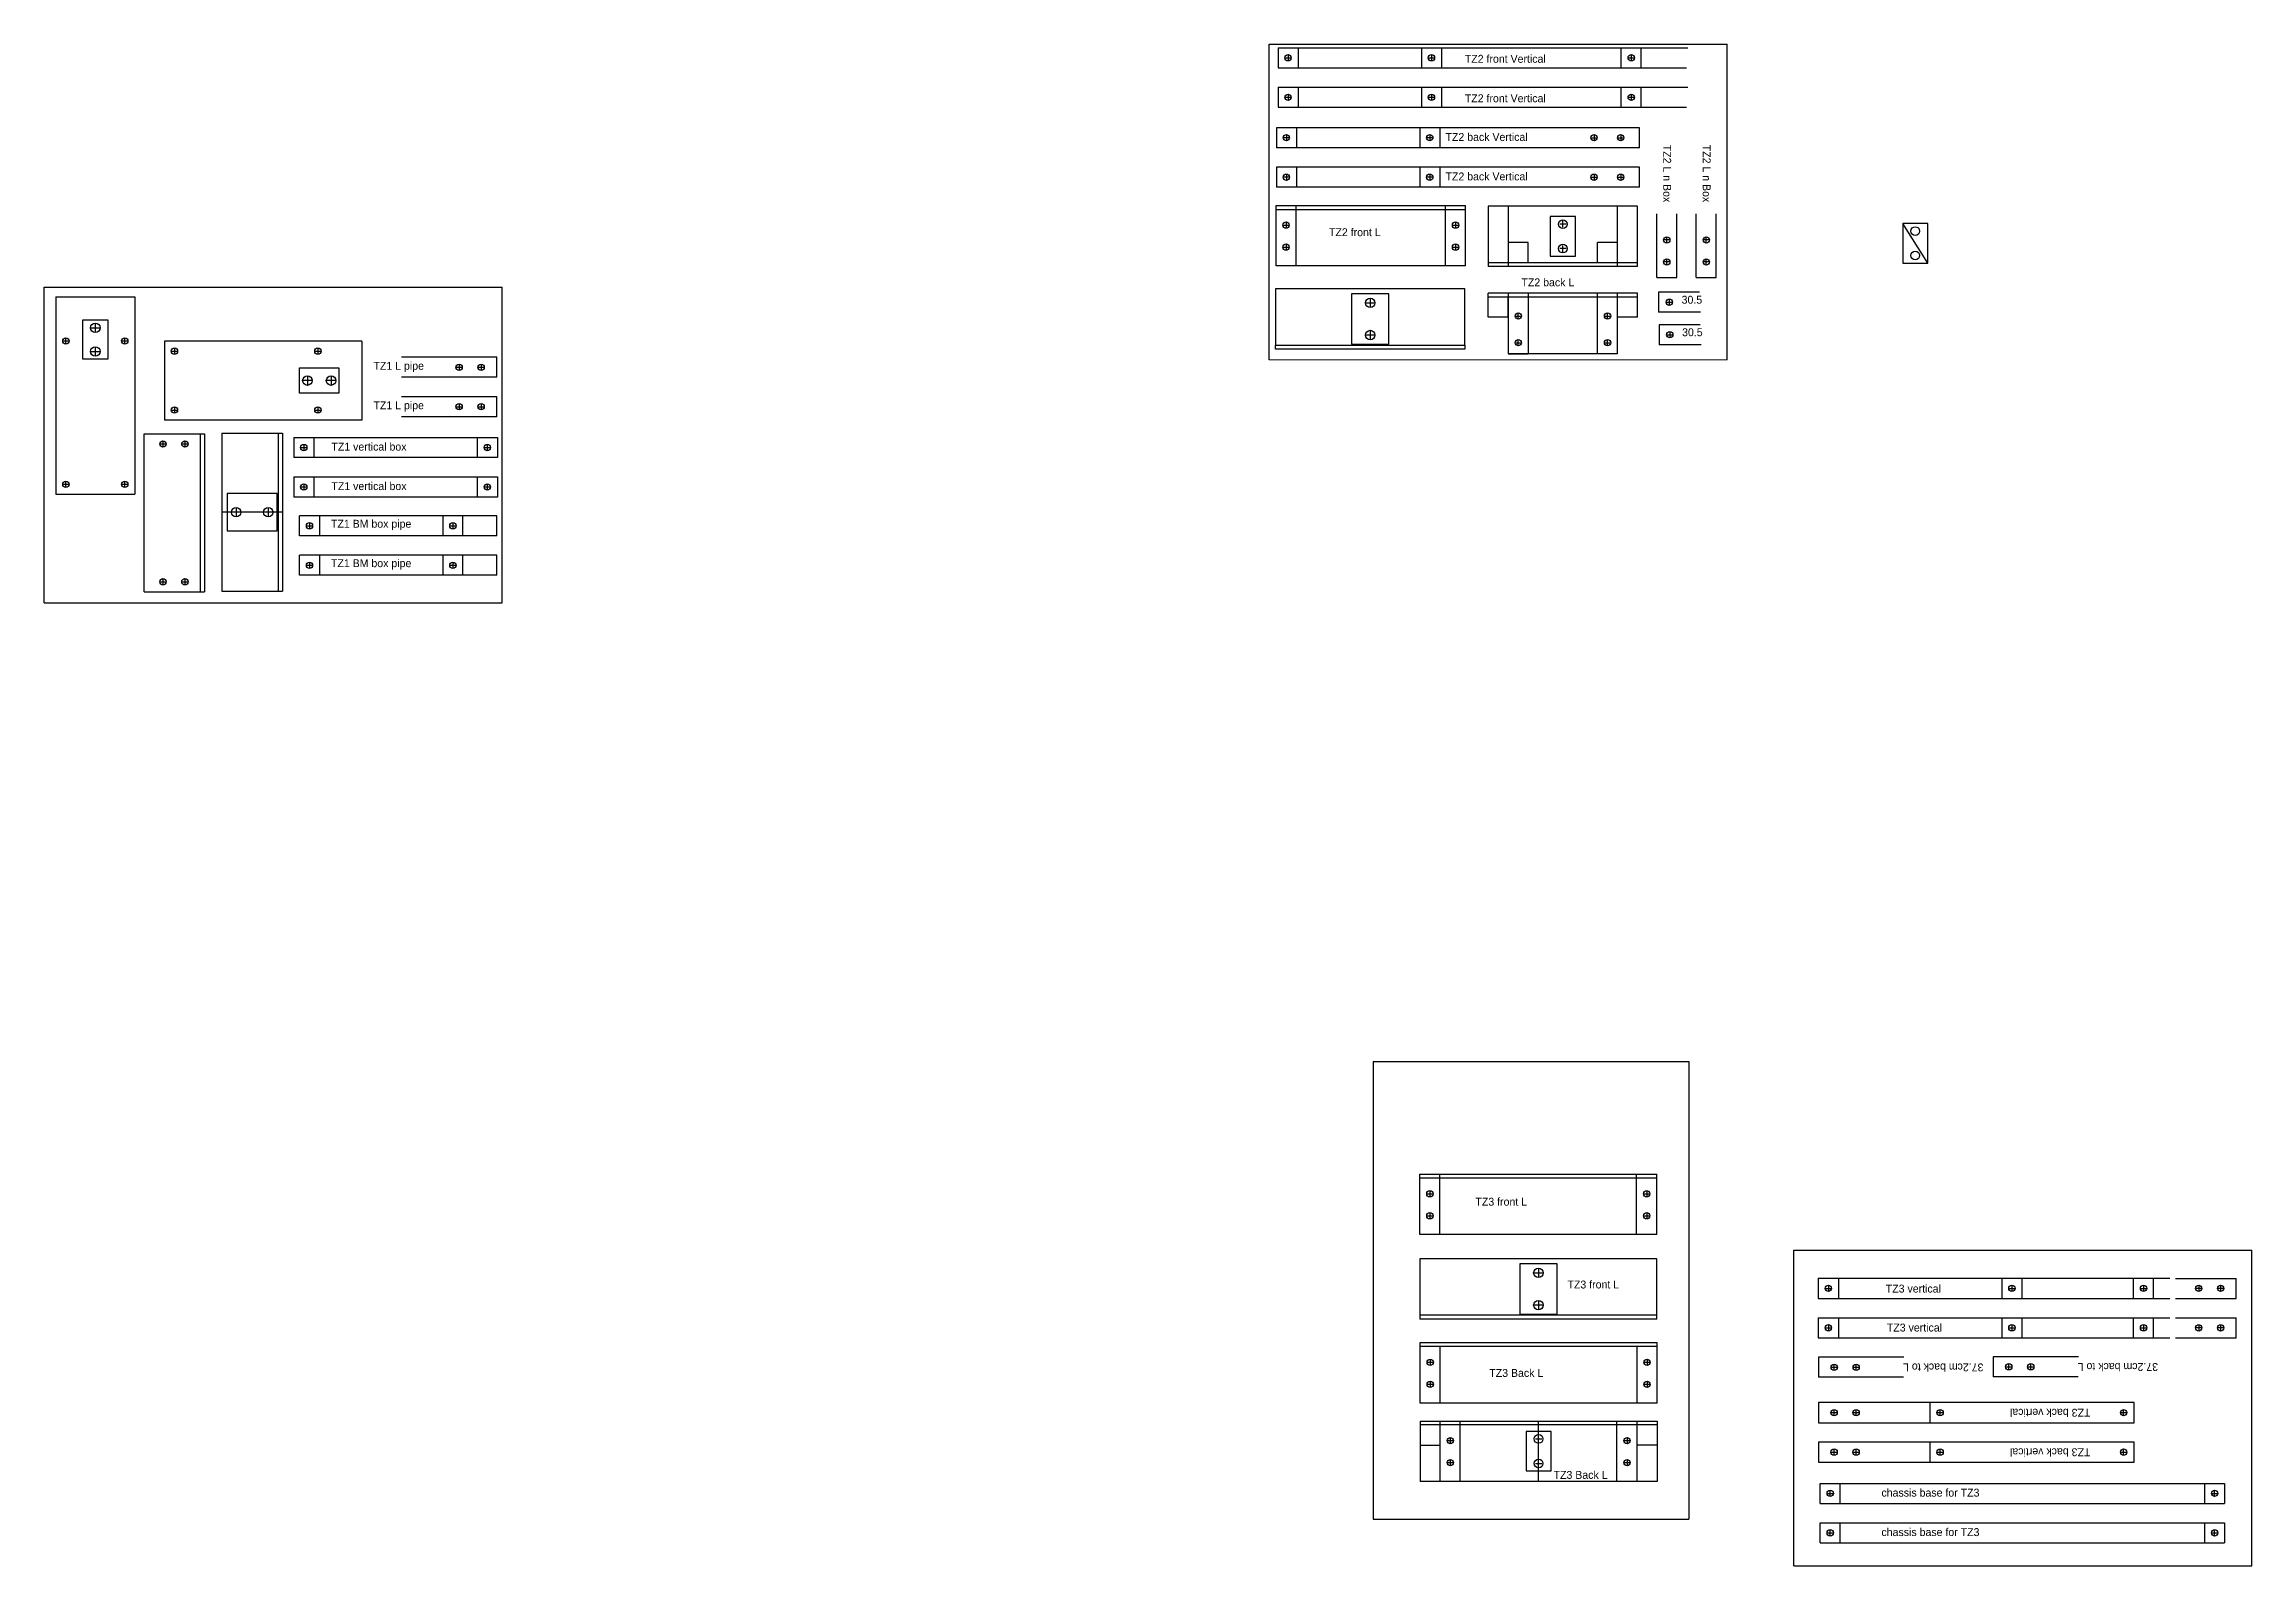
# Model space of a CAD drawing. Header units: millimetres. Extents: x -15418 to 43885, y -27590 to 23052.
# Drawn here: x 35072 to 36470, y 17643 to 18607 of the extents above; entities that cross this region are included whole.
import ezdxf

# ---------------------------------------------------------------- set-up
doc = ezdxf.new("R2010")
doc.units = ezdxf.units.MM
doc.header["$LTSCALE"] = 0.5
doc.layers.get('0').update_dxf_attribs({"lineweight": 5})
doc.layers.get('Defpoints').update_dxf_attribs({"color": 4})
doc.layers.add('Layer1', color=1, linetype='Continuous')

msp = doc.modelspace()

# ---------------------------------------------------------------- texts
at = {"char_height": 5, "attachment_point": 1}
for s, insert in [('TZ2 front L', (35885.4735, 18490.4829)), ('TZ2 back L', (36007.3466, 18458.717))]:
    msp.add_mtext_dynamic_manual_height_columns(s, width=58.045177, gutter_width=25, heights=[0], dxfattribs=dict(at, insert=insert))
at = {"layer": 'Layer1', "char_height": 5, "attachment_point": 1}
for s, width, heights, insert in [('TZ2 front Vertical', 88.798375, [0], (35971.4897, 18600.3184)), ('TZ2 front Vertical', 88.798375, [0], (35971.4897, 18575.3184)), ('TZ2 back Vertical', 88.798375, [0], (35959.2588, 18550.8098)), ('TZ2 back Vertical', 88.798375, [0], (35959.2588, 18525.8098)), ('30.5', 26.659798, [0], (36108.7717, 18447.7019)), ('30.5', 26.659798, [0], (36109.0885, 18427.1215)), ('TZ1 L pipe', 49.735685, [0], (35280.4179, 18405.8555)), ('TZ1 L pipe', 49.735685, [0], (35280.4179, 18380.8555)), ('TZ1 vertical box', 84.211968, [20.1665], (35253.7869, 18354.6478)), ('TZ1 vertical box', 84.211968, [20.1665], (35253.7869, 18329.6478)), ('TZ1 BM box pipe', 105.06099, [0], (35253.4948, 18305.8172)), ('TZ1 BM box pipe', 105.06099, [0], (35253.4948, 18280.8172)), ('TZ3 front L', 77.79705, [0], (35978.2098, 17876.3906)), ('TZ3 front L', 77.79705, [0], (36036.5101, 17823.9276)), ('TZ3 vertical', 91.684664, [0], (36238.0426, 17821.3363)), ('TZ3 vertical', 91.684664, [0], (36238.7471, 17796.6608)), ('TZ3 Back L', 77.79705, [0], (35986.9867, 17767.9097)), ('TZ3 Back L', 77.79705, [0], (36027.7127, 17703.3342)), ('chassis base for TZ3', 124.086647, [0], (36235.321, 17692.087)), ('chassis base for TZ3', 124.086647, [0], (36235.321, 17667.087))]:
    msp.add_mtext_dynamic_manual_height_columns(s, width=width, gutter_width=25, heights=heights, dxfattribs=dict(at, insert=insert))
for s, width, insert, rotation in [('TZ2 L n Box', 88.798375, (36102.1478, 18543.3872), 270), ('TZ2 L n Box', 88.798375, (36127.1478, 18543.3872), 270), ('37.2cm back to L', 77.79705, (36299.9126, 17766.4092), 180), ('37.2cm back to L', 77.79705, (36410.4949, 17766.6853), 180), ('TZ3 back vertical', 101.260953, (36367.6288, 17737.6959), 180), ('TZ3 back vertical', 101.260953, (36367.6288, 17712.6959), 180)]:
    msp.add_mtext_dynamic_manual_height_columns(s, width=width, gutter_width=25, heights=[0], dxfattribs=dict(at, insert=insert, rotation=rotation))

# ---------------------------------------------------------------- linework, layer by layer
msp.add_line((35847.6681, 18407.1135), (36137.6681, 18407.1135))
at = {"layer": 'Defpoints'}
for p, q in [((35847.6681, 18407.1135), (35847.6681, 18607.1135)), ((35847.6681, 18607.1135), (36137.6681, 18607.1135)), ((36137.6681, 18407.1135), (36137.6681, 18607.1135)), ((35071.8813, 18453.2233), (35361.8813, 18453.2233)), ((35071.8813, 18253.2233), (35071.8813, 18453.2233)), ((35361.8813, 18253.2233), (35361.8813, 18453.2233)), ((35071.8813, 18253.2233), (35361.8813, 18253.2233)), ((35913.369, 17962.7621), (36113.369, 17962.7621)), ((35913.369, 17962.7621), (35913.369, 17672.7621)), ((36113.369, 17962.7621), (36113.369, 17672.7621)), ((36179.8611, 17843.214), (36469.8611, 17843.214)), ((36179.8611, 17643.214), (36179.8611, 17843.214)), ((36469.8611, 17643.214), (36469.8611, 17843.214)), ((35913.369, 17672.7621), (36113.369, 17672.7621)), ((36179.8611, 17643.214), (36469.8611, 17643.214))]:
    msp.add_line(p, q, dxfattribs=at)
at = {"layer": 'Layer1'}
for p, q in [((35853.2257, 18604.8039), (35853.2257, 18592.1039)), ((35853.2257, 18604.8039), (36112.6421, 18604.8039)), ((35857.5757, 18598.4539), (35861.5757, 18598.4539)), ((35859.5757, 18600.4539), (35859.5757, 18596.4539)), ((35865.9257, 18604.8039), (35865.9257, 18592.1039)), ((35944.0257, 18604.8039), (35944.0257, 18592.1039)), ((35948.3757, 18598.4539), (35952.3757, 18598.4539)), ((35950.3757, 18600.4539), (35950.3757, 18596.4539)), ((35956.7257, 18604.8039), (35956.7257, 18592.1039)), ((36070.5257, 18592.1039), (36070.5257, 18604.8039)), ((36074.8757, 18598.4539), (36078.8757, 18598.4539)), ((36076.8757, 18600.4539), (36076.8757, 18596.4539)), ((36083.2257, 18592.1039), (36083.2257, 18604.8039)), ((35853.2257, 18592.1039), (36111.9221, 18592.1039)), ((35853.2257, 18579.8039), (35853.2257, 18567.1039)), ((35853.2257, 18579.8039), (36112.6421, 18579.8039)), ((35865.9257, 18579.8039), (35865.9257, 18567.1039)), ((35944.0257, 18579.8039), (35944.0257, 18567.1039)), ((35956.7257, 18579.8039), (35956.7257, 18567.1039)), ((36070.5257, 18567.1039), (36070.5257, 18579.8039)), ((36083.2257, 18567.1039), (36083.2257, 18579.8039)), ((35853.2257, 18567.1039), (36111.9221, 18567.1039)), ((35857.5757, 18573.4539), (35861.5757, 18573.4539)), ((35859.5757, 18575.4539), (35859.5757, 18571.4539)), ((35948.3757, 18573.4539), (35952.3757, 18573.4539)), ((35950.3757, 18575.4539), (35950.3757, 18571.4539)), ((36074.8757, 18573.4539), (36078.8757, 18573.4539)), ((36076.8757, 18575.4539), (36076.8757, 18571.4539)), ((36082.1421, 18554.1736), (35852.1421, 18554.1736)), ((35852.1421, 18554.1736), (35852.1421, 18541.4736)), ((35864.8421, 18554.1736), (35864.8421, 18541.4736)), ((35942.9421, 18554.1736), (35942.9421, 18541.4736)), ((35955.6421, 18554.1736), (35955.6421, 18541.4736)), ((36082.1421, 18541.4736), (36082.1421, 18554.1736)), ((36082.1421, 18541.4736), (35852.1421, 18541.4736)), ((35860.4921, 18547.8236), (35856.4921, 18547.8236)), ((35858.4921, 18549.8236), (35858.4921, 18545.8236)), ((35951.2921, 18547.8236), (35947.2921, 18547.8236)), ((35949.2921, 18549.8236), (35949.2921, 18545.8236)), ((36051.3021, 18547.8236), (36055.3021, 18547.8236)), ((36053.3021, 18549.8236), (36053.3021, 18545.8236)), ((36068.2221, 18547.8236), (36072.2221, 18547.8236)), ((36070.2221, 18549.8236), (36070.2221, 18545.8236)), ((36082.1421, 18529.1736), (35852.1421, 18529.1736)), ((35852.1421, 18529.1736), (35852.1421, 18516.4736)), ((35858.4921, 18524.8236), (35858.4921, 18520.8236)), ((35864.8421, 18529.1736), (35864.8421, 18516.4736)), ((35942.9421, 18529.1736), (35942.9421, 18516.4736)), ((35949.2921, 18524.8236), (35949.2921, 18520.8236)), ((35955.6421, 18529.1736), (35955.6421, 18516.4736)), ((36053.3021, 18524.8236), (36053.3021, 18520.8236)), ((36070.2221, 18524.8236), (36070.2221, 18520.8236)), ((36082.1421, 18516.4736), (36082.1421, 18529.1736)), ((36082.1421, 18516.4736), (35852.1421, 18516.4736)), ((35860.4921, 18522.8236), (35856.4921, 18522.8236)), ((35951.2921, 18522.8236), (35947.2921, 18522.8236)), ((36051.3021, 18522.8236), (36055.3021, 18522.8236)), ((36068.2221, 18522.8236), (36072.2221, 18522.8236)), ((35851.956, 18504.8843), (35971.956, 18504.8843)), ((35851.956, 18466.6243), (35851.956, 18504.8843)), ((35851.956, 18502.3843), (35971.956, 18502.3843)), ((35864.656, 18466.6243), (35864.656, 18504.8843)), ((35959.256, 18466.6243), (35959.256, 18504.8843)), ((35971.956, 18466.6243), (35971.956, 18504.8843)), ((36080.8966, 18504.4843), (35986.2966, 18504.4843)), ((35986.2966, 18504.4843), (35986.2966, 18466.2243)), ((35998.9966, 18504.4843), (35998.9966, 18466.2243)), ((36025.5966, 18497.8543), (36025.5966, 18472.8543)), ((36041.5966, 18497.8543), (36025.5966, 18497.8543)), ((36041.5966, 18472.8543), (36041.5966, 18497.8543)), ((36068.1966, 18466.2243), (36068.1966, 18504.4843)), ((36080.8966, 18466.2243), (36080.8966, 18504.4843)), ((36093.0238, 18459.2395), (36093.0238, 18499.6375)), ((36105.7238, 18459.2395), (36105.7238, 18499.5612)), ((36118.0238, 18459.2395), (36118.0238, 18499.6375)), ((36130.7238, 18459.2395), (36130.7238, 18499.5612)), ((35856.306, 18492.4643), (35860.306, 18492.4643)), ((35858.306, 18494.4643), (35858.306, 18490.4643)), ((35963.606, 18492.4643), (35967.606, 18492.4643)), ((35965.606, 18494.4643), (35965.606, 18490.4643)), ((36011.6966, 18481.4243), (35998.9966, 18481.4243)), ((36011.6966, 18468.7243), (36011.6966, 18481.4243)), ((36035.5966, 18493.1043), (36031.5966, 18493.1043)), ((36033.5966, 18491.1043), (36033.5966, 18495.1043)), ((36055.4966, 18468.7243), (36055.4966, 18481.4243)), ((36068.1966, 18481.4243), (36055.4966, 18481.4243)), ((36101.3738, 18483.0795), (36097.3738, 18483.0795)), ((36099.3738, 18481.0795), (36099.3738, 18485.0795)), ((36126.3738, 18483.0795), (36122.3738, 18483.0795)), ((36124.3738, 18481.0795), (36124.3738, 18485.0795)), ((36248.755, 18493.4653), (36248.755, 18468.4653)), ((36264.755, 18493.4653), (36248.755, 18493.4653)), ((36264.755, 18468.4653), (36248.755, 18493.4653)), ((36264.755, 18468.4653), (36264.755, 18493.4653)), ((35856.306, 18478.5443), (35860.306, 18478.5443)), ((35858.306, 18480.5443), (35858.306, 18476.5443)), ((35963.606, 18478.5443), (35967.606, 18478.5443)), ((35965.606, 18480.5443), (35965.606, 18476.5443)), ((35986.2966, 18468.7243), (36080.8966, 18468.7243)), ((36025.5966, 18472.8543), (36041.5966, 18472.8543)), ((36035.5966, 18477.6043), (36031.5966, 18477.6043)), ((36033.5966, 18475.6043), (36033.5966, 18479.6043)), ((36101.3738, 18469.1595), (36097.3738, 18469.1595)), ((36099.3738, 18467.1595), (36099.3738, 18471.1595)), ((36126.3738, 18469.1595), (36122.3738, 18469.1595)), ((36124.3738, 18467.1595), (36124.3738, 18471.1595)), ((36248.755, 18468.4653), (36264.755, 18468.4653)), ((35971.956, 18466.6243), (35851.956, 18466.6243)), ((36080.8966, 18466.2243), (35986.2966, 18466.2243)), ((36093.0238, 18459.2395), (36105.7238, 18459.2395)), ((36118.0238, 18459.2395), (36130.7238, 18459.2395)), ((35079.2851, 18446.9738), (35079.2851, 18321.9738)), ((35079.2851, 18446.9738), (35129.2851, 18446.9738)), ((35129.2851, 18446.9738), (35129.2851, 18321.9738)), ((35971.5729, 18452.1741), (35851.5729, 18452.1741)), ((35851.5729, 18452.1741), (35851.5729, 18416.4141)), ((35899.7729, 18448.9541), (35899.7729, 18417.1341)), ((35923.3729, 18448.9541), (35899.7729, 18448.9541)), ((35908.5729, 18443.2341), (35914.5729, 18443.2341)), ((35911.5729, 18446.2341), (35911.5729, 18440.2341)), ((35923.3729, 18417.1341), (35923.3729, 18448.9541)), ((35971.5729, 18416.4141), (35971.5729, 18452.1741)), ((36080.8966, 18449.3023), (35986.2966, 18449.3023)), ((35986.2966, 18434.1023), (35986.2966, 18449.3023)), ((36080.8966, 18446.8023), (35986.2966, 18446.8023)), ((35998.9966, 18449.3023), (35998.9966, 18411.0423)), ((35998.9966, 18434.1023), (35998.9966, 18446.8023)), ((36011.6966, 18449.3023), (36011.6966, 18411.0423)), ((36055.4966, 18411.0423), (36055.4966, 18449.3023)), ((36068.1966, 18411.0423), (36068.1966, 18449.3023)), ((36068.1966, 18434.1023), (36068.1966, 18446.8023)), ((36080.8966, 18434.1023), (36080.8966, 18449.3023)), ((36120.1721, 18449.9922), (36094.181, 18449.9922)), ((36094.181, 18449.9922), (36094.181, 18437.2922)), ((36098.971, 18443.6422), (36102.971, 18443.6422)), ((36100.971, 18445.6422), (36100.971, 18441.6422)), ((35096.2851, 18432.4738), (35112.2851, 18432.4738)), ((35096.2851, 18407.4738), (35096.2851, 18432.4738)), ((35101.2851, 18427.4738), (35107.2851, 18427.4738)), ((35104.2851, 18430.4738), (35104.2851, 18424.4738)), ((35112.2851, 18432.4738), (35112.2851, 18407.4738)), ((35911.5729, 18425.8541), (35911.5729, 18419.8541)), ((35998.9966, 18434.1023), (35986.2966, 18434.1023)), ((36003.3466, 18434.8823), (36007.3466, 18434.8823)), ((36005.3466, 18432.8823), (36005.3466, 18436.8823)), ((36059.8466, 18434.8823), (36063.8466, 18434.8823)), ((36061.8466, 18432.8823), (36061.8466, 18436.8823)), ((36080.8966, 18434.1023), (36068.1966, 18434.1023)), ((36120.8073, 18437.2922), (36094.181, 18437.2922)), ((36120.4889, 18429.4118), (36094.4978, 18429.4118)), ((36094.4978, 18429.4118), (36094.4978, 18416.7118)), ((35083.6351, 18419.1238), (35087.6351, 18419.1238)), ((35085.6351, 18417.1238), (35085.6351, 18421.1238)), ((35101.2851, 18412.4738), (35107.2851, 18412.4738)), ((35104.2851, 18415.4738), (35104.2851, 18409.4738)), ((35120.9351, 18419.1238), (35124.9351, 18419.1238)), ((35122.9351, 18417.1238), (35122.9351, 18421.1238)), ((35273.0591, 18418.9875), (35148.0591, 18418.9875)), ((35148.0591, 18418.9875), (35148.0591, 18368.9875)), ((35152.4091, 18412.6375), (35156.4091, 18412.6375)), ((35154.4091, 18414.6375), (35154.4091, 18410.6375)), ((35243.2091, 18412.6375), (35247.2091, 18412.6375)), ((35245.2091, 18414.6375), (35245.2091, 18410.6375)), ((35273.0591, 18418.9875), (35273.0591, 18368.9875)), ((35851.5729, 18413.9141), (35851.5729, 18416.4141)), ((35851.5729, 18416.4141), (35971.5729, 18416.4141)), ((35971.5729, 18413.9141), (35851.5729, 18413.9141)), ((35899.7729, 18417.1341), (35923.3729, 18417.1341)), ((35914.5729, 18422.8541), (35908.5729, 18422.8541)), ((35971.5729, 18416.4141), (35971.5729, 18413.9141)), ((36003.3466, 18417.9623), (36007.3466, 18417.9623)), ((36005.3466, 18415.9623), (36005.3466, 18419.9623)), ((36059.8466, 18417.9623), (36063.8466, 18417.9623)), ((36061.8466, 18415.9623), (36061.8466, 18419.9623)), ((36121.1241, 18416.7118), (36094.4978, 18416.7118)), ((36099.2878, 18423.0618), (36103.2878, 18423.0618)), ((36101.2878, 18425.0618), (36101.2878, 18421.0618)), ((35112.2851, 18407.4738), (35096.2851, 18407.4738)), ((35233.5591, 18385.9875), (35233.5591, 18401.9875)), ((35233.5591, 18401.9875), (35258.5591, 18401.9875)), ((35258.5591, 18401.9875), (35258.5591, 18385.9875)), ((35358.498, 18408.7865), (35298.1869, 18408.7865)), ((35332.658, 18402.4365), (35336.658, 18402.4365)), ((35334.658, 18404.4365), (35334.658, 18400.4365)), ((35346.578, 18402.4365), (35350.578, 18402.4365)), ((35348.578, 18404.4365), (35348.578, 18400.4365)), ((35358.498, 18396.0865), (35358.498, 18408.7865)), ((36068.1966, 18411.0423), (35998.9966, 18411.0423)), ((35998.9966, 18411.0423), (36011.6966, 18411.0423)), ((35258.5591, 18385.9875), (35233.5591, 18385.9875)), ((35241.5591, 18393.9875), (35235.5591, 18393.9875)), ((35238.5591, 18396.9875), (35238.5591, 18390.9875)), ((35256.5591, 18393.9875), (35250.5591, 18393.9875)), ((35253.5591, 18396.9875), (35253.5591, 18390.9875)), ((35358.498, 18396.0865), (35298.1869, 18396.0865)), ((35358.498, 18383.7865), (35298.1869, 18383.7865)), ((35358.498, 18371.0865), (35358.498, 18383.7865)), ((35152.4091, 18375.3375), (35156.4091, 18375.3375)), ((35154.4091, 18377.3375), (35154.4091, 18373.3375)), ((35243.2091, 18375.3375), (35247.2091, 18375.3375)), ((35245.2091, 18377.3375), (35245.2091, 18373.3375)), ((35358.498, 18371.0865), (35298.1869, 18371.0865)), ((35332.658, 18377.4365), (35336.658, 18377.4365)), ((35334.658, 18379.4365), (35334.658, 18375.4365)), ((35346.578, 18377.4365), (35350.578, 18377.4365)), ((35348.578, 18379.4365), (35348.578, 18375.4365)), ((35135.1687, 18360.1897), (35173.4287, 18360.1897)), ((35135.1687, 18260.1897), (35135.1687, 18360.1897)), ((35147.0887, 18355.8397), (35147.0887, 18351.8397)), ((35273.0591, 18368.9875), (35148.0591, 18368.9875)), ((35161.0087, 18355.8397), (35161.0087, 18351.8397)), ((35170.9287, 18260.1897), (35170.9287, 18360.1897)), ((35173.4287, 18360.1897), (35173.4287, 18260.1897)), ((35184.4917, 18360.6158), (35184.4917, 18260.6158)), ((35184.4917, 18360.6158), (35222.7517, 18360.6158)), ((35220.2517, 18260.6158), (35220.2517, 18360.6158)), ((35222.7517, 18360.6158), (35222.7517, 18260.6158)), ((35229.9496, 18357.957), (35229.9496, 18345.257)), ((35229.9496, 18357.957), (35358.8496, 18357.957)), ((35242.6496, 18357.957), (35242.6496, 18345.257)), ((35346.1496, 18357.957), (35346.1496, 18345.257)), ((35358.8496, 18357.957), (35358.8496, 18345.257)), ((35145.0887, 18353.8397), (35149.0887, 18353.8397)), ((35159.0087, 18353.8397), (35163.0087, 18353.8397)), ((35358.8496, 18345.257), (35229.9496, 18345.257)), ((35234.2996, 18351.607), (35238.2996, 18351.607)), ((35236.2996, 18353.607), (35236.2996, 18349.607)), ((35350.4996, 18351.607), (35354.4996, 18351.607)), ((35352.4996, 18353.607), (35352.4996, 18349.607)), ((35083.6351, 18328.3238), (35087.6351, 18328.3238)), ((35085.6351, 18326.3238), (35085.6351, 18330.3238)), ((35120.9351, 18328.3238), (35124.9351, 18328.3238)), ((35122.9351, 18326.3238), (35122.9351, 18330.3238)), ((35229.9496, 18332.957), (35229.9496, 18320.257)), ((35229.9496, 18332.957), (35358.8496, 18332.957)), ((35236.2996, 18328.607), (35236.2996, 18324.607)), ((35242.6496, 18332.957), (35242.6496, 18320.257)), ((35346.1496, 18332.957), (35346.1496, 18320.257)), ((35352.4996, 18328.607), (35352.4996, 18324.607)), ((35358.8496, 18332.957), (35358.8496, 18320.257)), ((35079.2851, 18321.9738), (35129.2851, 18321.9738)), ((35219.5317, 18322.4158), (35187.7117, 18322.4158)), ((35187.7117, 18322.4158), (35187.7117, 18298.8158)), ((35193.4317, 18313.6158), (35193.4317, 18307.6158)), ((35213.8117, 18313.6158), (35213.8117, 18307.6158)), ((35219.5317, 18298.8158), (35219.5317, 18322.4158)), ((35358.8496, 18320.257), (35229.9496, 18320.257)), ((35234.2996, 18326.607), (35238.2996, 18326.607)), ((35350.4996, 18326.607), (35354.4996, 18326.607)), ((35222.7517, 18310.6158), (35184.4917, 18310.6158)), ((35358.5558, 18308.3666), (35233.5558, 18308.3666)), ((35233.5558, 18295.6666), (35233.5558, 18308.3666)), ((35237.9058, 18302.0166), (35241.9058, 18302.0166)), ((35239.9058, 18304.0166), (35239.9058, 18300.0166)), ((35246.2558, 18308.3666), (35246.2558, 18295.6666)), ((35324.3558, 18308.3666), (35324.3558, 18295.6666)), ((35328.7058, 18302.0166), (35332.7058, 18302.0166)), ((35330.7058, 18304.0166), (35330.7058, 18300.0166)), ((35337.0558, 18295.6666), (35337.0558, 18308.3666)), ((35358.5558, 18295.6666), (35358.5558, 18308.3666)), ((35187.7117, 18298.8158), (35219.5317, 18298.8158)), ((35358.5558, 18295.6666), (35233.5558, 18295.6666)), ((35358.5558, 18283.3666), (35233.5558, 18283.3666)), ((35233.5558, 18270.6666), (35233.5558, 18283.3666)), ((35237.9058, 18277.0166), (35241.9058, 18277.0166)), ((35239.9058, 18279.0166), (35239.9058, 18275.0166)), ((35246.2558, 18283.3666), (35246.2558, 18270.6666)), ((35324.3558, 18283.3666), (35324.3558, 18270.6666)), ((35328.7058, 18277.0166), (35332.7058, 18277.0166)), ((35330.7058, 18279.0166), (35330.7058, 18275.0166)), ((35337.0558, 18270.6666), (35337.0558, 18283.3666)), ((35358.5558, 18270.6666), (35358.5558, 18283.3666)), ((35135.1687, 18260.1897), (35173.4287, 18260.1897)), ((35145.0887, 18266.5397), (35149.0887, 18266.5397)), ((35147.0887, 18268.5397), (35147.0887, 18264.5397)), ((35159.0087, 18266.5397), (35163.0087, 18266.5397)), ((35161.0087, 18268.5397), (35161.0087, 18264.5397)), ((35184.4917, 18260.6158), (35222.7517, 18260.6158)), ((35358.5558, 18270.6666), (35233.5558, 18270.6666)), ((35943.0019, 17891.2901), (36093.0019, 17891.2901)), ((35943.0019, 17853.0301), (35943.0019, 17891.2901)), ((36093.0019, 17888.7901), (35943.0019, 17888.7901)), ((35949.3519, 17880.8701), (35949.3519, 17876.8701)), ((35955.7019, 17853.0301), (35955.7019, 17891.2901)), ((36080.3019, 17853.0301), (36080.3019, 17891.2901)), ((36086.6519, 17880.8701), (36086.6519, 17876.8701)), ((36093.0019, 17853.0301), (36093.0019, 17891.2901)), ((35947.3519, 17878.8701), (35951.3519, 17878.8701)), ((35949.3519, 17866.9501), (35949.3519, 17862.9501)), ((36084.6519, 17878.8701), (36088.6519, 17878.8701)), ((36086.6519, 17866.9501), (36086.6519, 17862.9501)), ((36093.0019, 17853.0301), (35943.0019, 17853.0301)), ((35947.3519, 17864.9501), (35951.3519, 17864.9501)), ((36084.6519, 17864.9501), (36088.6519, 17864.9501)), ((36093.079, 17837.7043), (35943.079, 17837.7043)), ((35943.079, 17837.7043), (35943.079, 17799.4443)), ((36006.279, 17834.4843), (36006.279, 17802.6643)), ((36029.879, 17834.4843), (36006.279, 17834.4843)), ((36015.079, 17828.7643), (36021.079, 17828.7643)), ((36018.079, 17831.7643), (36018.079, 17825.7643)), ((36029.879, 17802.6643), (36029.879, 17834.4843)), ((36093.079, 17799.4443), (36093.079, 17837.7043)), ((36195.3396, 17825.3509), (36195.3396, 17812.6509)), ((36195.3396, 17825.3509), (36417.8981, 17825.3509)), ((36208.0396, 17825.3509), (36208.0396, 17812.6509)), ((36311.5396, 17825.3509), (36311.5396, 17812.6509)), ((36324.2396, 17825.3509), (36324.2396, 17812.6509)), ((36394.9264, 17812.6509), (36394.9264, 17825.3509)), ((36407.6264, 17812.6509), (36407.6264, 17825.3509)), ((36421.5803, 17825.3073), (36460.0347, 17825.3073)), ((36460.0347, 17812.6073), (36460.0347, 17825.3073)), ((36018.079, 17811.3843), (36018.079, 17805.3843)), ((36195.3396, 17812.6509), (36417.8981, 17812.6509)), ((36199.6896, 17819.0009), (36203.6896, 17819.0009)), ((36201.6896, 17821.0009), (36201.6896, 17817.0009)), ((36315.8896, 17819.0009), (36319.8896, 17819.0009)), ((36317.8896, 17821.0009), (36317.8896, 17817.0009)), ((36399.2764, 17819.0009), (36403.2764, 17819.0009)), ((36401.2764, 17821.0009), (36401.2764, 17817.0009)), ((36421.5803, 17812.6073), (36460.0347, 17812.6073)), ((36438.1947, 17818.9573), (36434.1947, 17818.9573)), ((36436.1947, 17820.9573), (36436.1947, 17816.9573)), ((36452.1147, 17818.9573), (36448.1147, 17818.9573)), ((36450.1147, 17820.9573), (36450.1147, 17816.9573)), ((36093.079, 17801.9443), (35943.079, 17801.9443)), ((36093.079, 17799.4443), (35943.079, 17799.4443)), ((36006.279, 17802.6643), (36029.879, 17802.6643)), ((36021.079, 17808.3843), (36015.079, 17808.3843)), ((36195.3396, 17800.3509), (36195.3396, 17787.6509)), ((36195.3396, 17800.3509), (36417.8981, 17800.3509)), ((36208.0396, 17800.3509), (36208.0396, 17787.6509)), ((36311.5396, 17800.3509), (36311.5396, 17787.6509)), ((36324.2396, 17800.3509), (36324.2396, 17787.6509)), ((36394.9264, 17787.6509), (36394.9264, 17800.3509)), ((36407.6264, 17787.6509), (36407.6264, 17800.3509)), ((36421.5803, 17800.3073), (36460.0347, 17800.3073)), ((36460.0347, 17787.6073), (36460.0347, 17800.3073)), ((35943.2222, 17784.5924), (36093.2222, 17784.5924)), ((35943.2222, 17746.3324), (35943.2222, 17784.5924)), ((36093.2222, 17746.3324), (36093.2222, 17784.5924)), ((36195.3396, 17787.6509), (36417.8981, 17787.6509)), ((36199.6896, 17794.0009), (36203.6896, 17794.0009)), ((36201.6896, 17796.0009), (36201.6896, 17792.0009)), ((36315.8896, 17794.0009), (36319.8896, 17794.0009)), ((36317.8896, 17796.0009), (36317.8896, 17792.0009)), ((36399.2764, 17794.0009), (36403.2764, 17794.0009)), ((36401.2764, 17796.0009), (36401.2764, 17792.0009)), ((36421.5803, 17787.6073), (36460.0347, 17787.6073)), ((36438.1947, 17793.9573), (36434.1947, 17793.9573)), ((36436.1947, 17795.9573), (36436.1947, 17791.9573)), ((36452.1147, 17793.9573), (36448.1147, 17793.9573)), ((36450.1147, 17795.9573), (36450.1147, 17791.9573)), ((36093.2222, 17782.0924), (35943.2222, 17782.0924)), ((35947.5722, 17772.1724), (35951.5722, 17772.1724)), ((35949.5722, 17774.1724), (35949.5722, 17770.1724)), ((35955.9222, 17746.3324), (35955.9222, 17782.0924)), ((36080.5222, 17746.3324), (36080.5222, 17782.0924)), ((36084.8722, 17772.1724), (36088.8722, 17772.1724)), ((36086.8722, 17774.1724), (36086.8722, 17770.1724)), ((36195.4666, 17775.3661), (36195.4666, 17762.6661)), ((36249.5387, 17775.3661), (36195.4666, 17775.3661)), ((36203.3866, 17769.0161), (36207.3866, 17769.0161)), ((36205.3866, 17767.0161), (36205.3866, 17771.0161)), ((36217.3066, 17769.0161), (36221.3066, 17769.0161)), ((36219.3066, 17767.0161), (36219.3066, 17771.0161)), ((36306.0488, 17775.6422), (36306.0488, 17762.9422)), ((36360.121, 17775.6422), (36306.0488, 17775.6422)), ((36313.9688, 17769.2922), (36317.9688, 17769.2922)), ((36315.9688, 17767.2922), (36315.9688, 17771.2922)), ((36327.8888, 17769.2922), (36331.8888, 17769.2922)), ((36329.8888, 17767.2922), (36329.8888, 17771.2922)), ((35947.5722, 17758.2524), (35951.5722, 17758.2524)), ((35949.5722, 17760.2524), (35949.5722, 17756.2524)), ((36084.8722, 17758.2524), (36088.8722, 17758.2524)), ((36086.8722, 17760.2524), (36086.8722, 17756.2524)), ((36249.3088, 17762.6661), (36195.4666, 17762.6661)), ((36359.8911, 17762.9422), (36306.0488, 17762.9422)), ((36093.2222, 17746.3324), (35943.2222, 17746.3324)), ((36395.4441, 17746.6164), (36195.4441, 17746.6164)), ((36195.4441, 17746.6164), (36195.4441, 17733.9164)), ((36205.3641, 17738.2664), (36205.3641, 17742.2664)), ((36219.2841, 17738.2664), (36219.2841, 17742.2664)), ((36266.1309, 17733.9164), (36266.1309, 17746.6164)), ((36272.4809, 17738.2664), (36272.4809, 17742.2664)), ((36388.6809, 17738.2664), (36388.6809, 17742.2664)), ((36395.4441, 17733.9164), (36395.4441, 17746.6164)), ((35943.2426, 17734.9642), (36093.2426, 17734.9642)), ((35943.2426, 17734.9642), (35943.2426, 17732.4642)), ((36093.2426, 17732.4642), (35943.2426, 17732.4642)), ((35943.2426, 17732.4642), (35943.2426, 17696.7042)), ((35955.9426, 17696.7042), (35955.9426, 17734.9642)), ((35968.6426, 17696.7042), (35968.6426, 17734.9642)), ((36010.2426, 17728.3342), (36010.2426, 17703.3342)), ((36026.2426, 17728.3342), (36010.2426, 17728.3342)), ((36018.2426, 17696.7042), (36018.2426, 17734.9642)), ((36026.2426, 17703.3342), (36026.2426, 17728.3342)), ((36067.8426, 17696.7042), (36067.8426, 17734.9642)), ((36080.5426, 17696.7042), (36080.5426, 17734.9642)), ((36093.2426, 17734.9642), (36093.2426, 17732.4642)), ((36093.2426, 17732.4642), (36093.2426, 17696.7042)), ((36195.4441, 17733.9164), (36395.4441, 17733.9164)), ((36203.3641, 17740.2664), (36207.3641, 17740.2664)), ((36217.2841, 17740.2664), (36221.2841, 17740.2664)), ((36270.4809, 17740.2664), (36274.4809, 17740.2664)), ((36386.6809, 17740.2664), (36390.6809, 17740.2664)), ((35943.2426, 17719.7642), (35955.9426, 17719.7642)), ((35960.2926, 17722.5442), (35964.2926, 17722.5442)), ((35962.2926, 17724.5442), (35962.2926, 17720.5442)), ((36016.2426, 17723.5842), (36020.2426, 17723.5842)), ((36072.1926, 17722.5442), (36076.1926, 17722.5442)), ((36074.1926, 17724.5442), (36074.1926, 17720.5442)), ((36093.2426, 17719.7642), (36080.5426, 17719.7642)), ((36395.4441, 17721.6164), (36195.4441, 17721.6164)), ((36195.4441, 17721.6164), (36195.4441, 17708.9164)), ((36203.3641, 17715.2664), (36207.3641, 17715.2664)), ((36205.3641, 17713.2664), (36205.3641, 17717.2664)), ((36217.2841, 17715.2664), (36221.2841, 17715.2664)), ((36219.2841, 17713.2664), (36219.2841, 17717.2664)), ((36266.1309, 17708.9164), (36266.1309, 17721.6164)), ((36270.4809, 17715.2664), (36274.4809, 17715.2664)), ((36272.4809, 17713.2664), (36272.4809, 17717.2664)), ((36386.6809, 17715.2664), (36390.6809, 17715.2664)), ((36388.6809, 17713.2664), (36388.6809, 17717.2664)), ((36395.4441, 17708.9164), (36395.4441, 17721.6164)), ((35960.2926, 17708.6242), (35964.2926, 17708.6242)), ((35962.2926, 17710.6242), (35962.2926, 17706.6242)), ((36010.2426, 17703.3342), (36026.2426, 17703.3342)), ((36016.2426, 17708.0842), (36020.2426, 17708.0842)), ((36072.1926, 17708.6242), (36076.1926, 17708.6242)), ((36074.1926, 17710.6242), (36074.1926, 17706.6242)), ((36195.4441, 17708.9164), (36395.4441, 17708.9164)), ((36093.2426, 17696.7042), (35943.2426, 17696.7042)), ((36196.5116, 17695.4491), (36452.6116, 17695.4491)), ((36196.5116, 17682.7491), (36196.5116, 17695.4491)), ((36200.8616, 17689.0991), (36204.8616, 17689.0991)), ((36202.8616, 17687.0991), (36202.8616, 17691.0991)), ((36209.2116, 17682.7491), (36209.2116, 17695.4491)), ((36439.9116, 17695.4491), (36439.9116, 17682.7491)), ((36444.2616, 17689.0991), (36448.2616, 17689.0991)), ((36446.2616, 17687.0991), (36446.2616, 17691.0991)), ((36452.6116, 17695.4491), (36452.6116, 17682.7491)), ((36196.5116, 17682.7491), (36452.6116, 17682.7491)), ((36196.5116, 17670.4491), (36452.6116, 17670.4491)), ((36196.5116, 17657.7491), (36196.5116, 17670.4491)), ((36196.5116, 17657.7491), (36452.6116, 17657.7491)), ((36200.8616, 17664.0991), (36204.8616, 17664.0991)), ((36202.8616, 17662.0991), (36202.8616, 17666.0991)), ((36209.2116, 17657.7491), (36209.2116, 17670.4491)), ((36439.9116, 17670.4491), (36439.9116, 17657.7491)), ((36444.2616, 17664.0991), (36448.2616, 17664.0991)), ((36446.2616, 17662.0991), (36446.2616, 17666.0991)), ((36452.6116, 17670.4491), (36452.6116, 17657.7491))]:
    msp.add_line(p, q, dxfattribs=at)
for centre, radius in [((35859.5757, 18598.4539), 2), ((35950.3757, 18598.4539), 2), ((36076.8757, 18598.4539), 2), ((35859.5757, 18573.4539), 2), ((35950.3757, 18573.4539), 2), ((36076.8757, 18573.4539), 2), ((35858.4921, 18547.8236), 2), ((35949.2921, 18547.8236), 2), ((36053.3021, 18547.8236), 2), ((36070.2221, 18547.8236), 2), ((35858.4921, 18522.8236), 2), ((35949.2921, 18522.8236), 2), ((36053.3021, 18522.8236), 2), ((36070.2221, 18522.8236), 2), ((36033.5966, 18493.1043), 2.75), ((35858.306, 18492.4643), 2), ((35965.606, 18492.4643), 2), ((36099.3738, 18483.0795), 2), ((36124.3738, 18483.0795), 2), ((36256.755, 18488.7153), 2.75), ((35858.306, 18478.5443), 2), ((35965.606, 18478.5443), 2), ((36033.5966, 18477.6043), 2.75), ((36099.3738, 18469.1595), 2), ((36124.3738, 18469.1595), 2), ((36256.755, 18473.2153), 2.75), ((35911.5729, 18443.2341), 3), ((36100.971, 18443.6422), 2), ((35104.2851, 18427.4738), 3), ((35911.5729, 18422.8541), 3), ((36005.3466, 18434.8823), 2), ((36061.8466, 18434.8823), 2), ((35085.6351, 18419.1238), 2), ((35104.2851, 18412.4738), 3), ((35122.9351, 18419.1238), 2), ((35154.4091, 18412.6375), 2), ((35245.2091, 18412.6375), 2), ((36005.3466, 18417.9623), 2), ((36061.8466, 18417.9623), 2), ((36101.2878, 18423.0618), 2), ((35334.658, 18402.4365), 2), ((35348.578, 18402.4365), 2), ((35238.5591, 18393.9875), 3), ((35253.5591, 18393.9875), 3), ((35154.4091, 18375.3375), 2), ((35245.2091, 18375.3375), 2), ((35334.658, 18377.4365), 2), ((35348.578, 18377.4365), 2), ((35147.0887, 18353.8397), 2), ((35147.0887, 18353.8397), 2), ((35161.0087, 18353.8397), 2), ((35161.0087, 18353.8397), 2), ((35236.2996, 18351.607), 2), ((35352.4996, 18351.607), 2), ((35085.6351, 18328.3238), 2), ((35122.9351, 18328.3238), 2), ((35236.2996, 18326.607), 2), ((35352.4996, 18326.607), 2), ((35193.4317, 18310.6158), 3), ((35213.8117, 18310.6158), 3), ((35239.9058, 18302.0166), 2), ((35330.7058, 18302.0166), 2), ((35239.9058, 18277.0166), 2), ((35330.7058, 18277.0166), 2), ((35147.0887, 18266.5397), 2), ((35161.0087, 18266.5397), 2), ((35949.3519, 17878.8701), 2), ((35949.3519, 17878.8701), 2), ((36086.6519, 17878.8701), 2), ((36086.6519, 17878.8701), 2), ((35949.3519, 17864.9501), 2), ((35949.3519, 17864.9501), 2), ((36086.6519, 17864.9501), 2), ((36086.6519, 17864.9501), 2), ((36018.079, 17828.7643), 3), ((36018.079, 17808.3843), 3), ((36201.6896, 17819.0009), 2), ((36317.8896, 17819.0009), 2), ((36401.2764, 17819.0009), 2), ((36436.1947, 17818.9573), 2), ((36436.1947, 17818.9573), 2), ((36450.1147, 17818.9573), 2), ((36450.1147, 17818.9573), 2), ((36201.6896, 17794.0009), 2), ((36317.8896, 17794.0009), 2), ((36401.2764, 17794.0009), 2), ((36436.1947, 17793.9573), 2), ((36436.1947, 17793.9573), 2), ((36450.1147, 17793.9573), 2), ((36450.1147, 17793.9573), 2), ((35949.5722, 17772.1724), 2), ((35949.5722, 17772.1724), 2), ((36086.8722, 17772.1724), 2), ((36086.8722, 17772.1724), 2), ((36205.3866, 17769.0161), 2), ((36205.3866, 17769.0161), 2), ((36219.3066, 17769.0161), 2), ((36219.3066, 17769.0161), 2), ((36315.9688, 17769.2922), 2), ((36315.9688, 17769.2922), 2), ((36329.8888, 17769.2922), 2), ((36329.8888, 17769.2922), 2), ((35949.5722, 17758.2524), 2), ((35949.5722, 17758.2524), 2), ((36086.8722, 17758.2524), 2), ((36086.8722, 17758.2524), 2), ((36205.3641, 17740.2664), 2), ((36205.3641, 17740.2664), 2), ((36219.2841, 17740.2664), 2), ((36219.2841, 17740.2664), 2), ((36272.4809, 17740.2664), 2), ((36388.6809, 17740.2664), 2), ((35962.2926, 17722.5442), 2), ((35962.2926, 17722.5442), 2), ((36018.2426, 17723.5842), 2.75), ((36074.1926, 17722.5442), 2), ((36074.1926, 17722.5442), 2), ((36205.3641, 17715.2664), 2), ((36205.3641, 17715.2664), 2), ((36219.2841, 17715.2664), 2), ((36219.2841, 17715.2664), 2), ((36272.4809, 17715.2664), 2), ((36388.6809, 17715.2664), 2), ((35962.2926, 17708.6242), 2), ((35962.2926, 17708.6242), 2), ((36018.2426, 17708.0842), 2.75), ((36074.1926, 17708.6242), 2), ((36074.1926, 17708.6242), 2), ((36202.8616, 17689.0991), 2), ((36446.2616, 17689.0991), 2), ((36202.8616, 17664.0991), 2), ((36446.2616, 17664.0991), 2)]:
    msp.add_circle(centre, radius, dxfattribs=at)

msp.set_redraw_order([(e.dxf.handle, doc.entitydb.next_handle()) for e in msp.query("TEXT MTEXT ATTDEF DIMENSION ARC_DIMENSION")])  # texts and dimensions are drawn at this point

doc.saveas('drawing.dxf')
